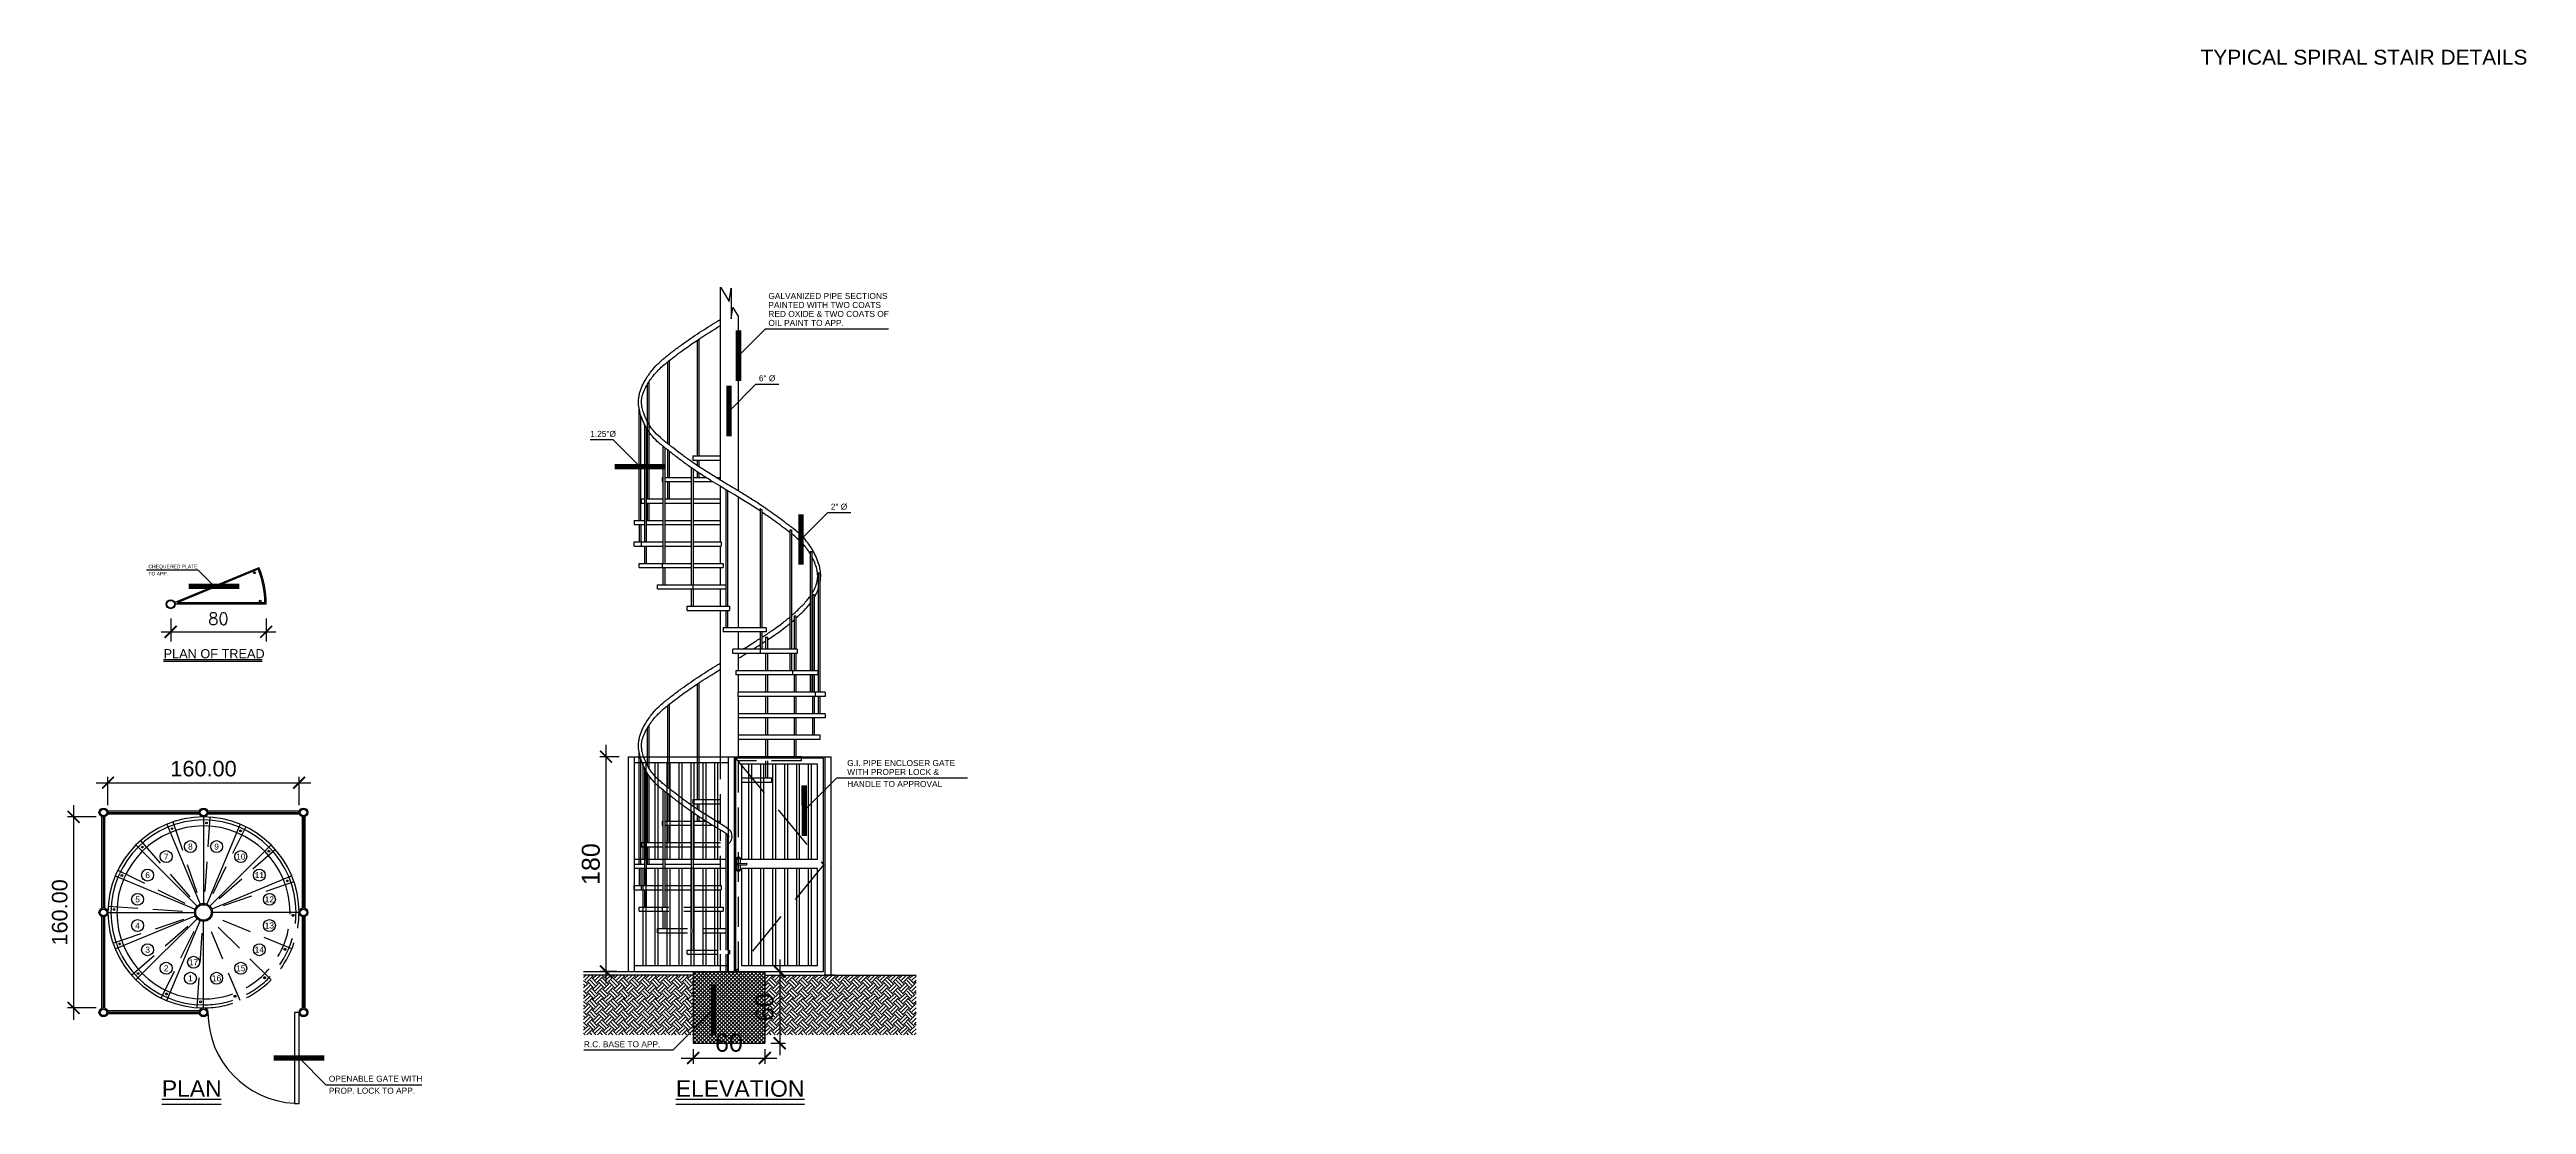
# Model space of a CAD drawing. Header units: centimetres. Extents: x 1155 to 3229, y -6482 to -5598.
import ezdxf
from ezdxf.enums import TextEntityAlignment as Align

# ---------------------------------------------------------------- set-up
doc = ezdxf.new("R2010")
doc.units = ezdxf.units.CM
doc.header["$LTSCALE"] = 100
doc.header["$MEASUREMENT"] = 0
doc.linetypes.add('HIDDEN', pattern=[0.375, 0.25, -0.125])
for name, color, linetype in [('DIM', 1, 'Continuous'), ('DOOR', 1, 'Continuous'), ('HANDRAIL', 161, 'Continuous'), ('HATCH', 8, 'Continuous'), ('MTEXT-1', 2, 'Continuous'), ('SPIRAL', 1, 'Continuous'), ('STAIRS', 4, 'Continuous'), ('TEXT', 3, 'Continuous'), ('WALL-01', 7, 'Continuous'), ('WALL-03', 2, 'Continuous'), ('WINDOW', 1, 'Continuous')]:
    doc.layers.add(name, color=color, linetype=linetype)
doc.styles.add('22', font='romans.shx')
doc.styles.add('ART', font='arial.ttf')
doc.styles.add('ART-PS-1', font='arial.ttf', dxfattribs={"height": 40})
doc.styles.add('ASA', font='romans.shx', dxfattribs={"width": 0.8})
doc.styles.add('DIM-TXT', font='arial.ttf')
doc.dimstyles.new('100', dxfattribs={"dimtxt": 15, "dimasz": 10, "dimexe": 8, "dimexo": 12, "dimgap": 6, "dimtad": 1, "dimdec": 0, "dimzin": 0, "dimdsep": 46, "dimtxsty": '22', "dimblk": 'ARCHTICK', "dimcen": 30, "dimdle": 8, "dimclrd": 1, "dimclre": 1, "dimclrt": 2, "dimadec": 0, "dimazin": 0, "dimtfac": 1, "dimtdec": 0, "dimtmove": 2, "dimatfit": 3, "dimldrblk": 'OBLIQUE', "dimfxl": 100, "dimtolj": 1, "dimtzin": 0, "dimarcsym": 0})
doc.dimstyles.new('AS-20-100-FM', dxfattribs={"dimscale": 0, "dimtxt": 20, "dimasz": 15, "dimexe": 15, "dimexo": 10, "dimgap": 5, "dimtad": 1, "dimtoh": 1, "dimdec": 0, "dimlfac": 0.393701, "dimzin": 1, "dimdsep": 46, "dimlunit": 3, "dimtxsty": 'ASA', "dimblk1": 'ARCHTICK', "dimblk2": 'ARCHTICK', "dimsah": 1, "dimcen": 15, "dimdle": 15, "dimclrd": 1, "dimclre": 1, "dimclrt": 3, "dimadec": 0, "dimazin": 0, "dimtfac": 1, "dimtdec": 0, "dimtmove": 2, "dimatfit": 3, "dimldrblk": 'ARCHTICK', "dimfxl": 1, "dimtolj": 1, "dimtzin": 0, "dimarcsym": 0})
doc.dimstyles.new('DIM-2', dxfattribs={"dimscale": 0, "dimtxt": 18, "dimasz": 10, "dimexe": 5, "dimexo": 5, "dimgap": 5, "dimtad": 1, "dimdec": 0, "dimlfac": -0.393701, "dimzin": 1, "dimdsep": 46, "dimtxsty": 'DIM-TXT', "dimblk1": 'ARCHTICK', "dimblk2": 'ARCHTICK', "dimsah": 1, "dimcen": 15, "dimdle": 10, "dimclrd": 1, "dimclre": 1, "dimclrt": 3, "dimadec": 0, "dimazin": 0, "dimtfac": 1, "dimtdec": 0, "dimtmove": 2, "dimatfit": 3, "dimldrblk": 'ARCHTICK', "dimfxl": 1, "dimtolj": 1, "dimtzin": 0, "dimarcsym": 0})

# ---------------------------------------------------------------- blocks, each defined once
blk = doc.blocks.new('_ARCHTICK')
at = {"color": 0, "linetype": 'ByBlock', "const_width": 0.15}
blk.add_lwpolyline([(-0.5, -0.5), (0.5, 0.5)], dxfattribs=at)
blk = doc.blocks.new('*D12')
at = {"layer": 'Defpoints', "color": 0, "transparency": 16777216}
for p in [(1198.7, -6241.4), (1174.9, -6401.4), (1198.7, -6401.4)]:
    blk.add_point(p, dxfattribs=at)
at = {"layer": 'DIM', "color": 1, "lineweight": -2, "transparency": 16777216}
for p, q in [((1193.7, -6241.4), (1169.9, -6241.4)), ((1174.9, -6231.4), (1174.9, -6411.4)), ((1193.7, -6401.4), (1169.9, -6401.4))]:
    blk.add_line(p, q, dxfattribs=at)
at = {"layer": 'DIM', "color": 1, "lineweight": -2, "transparency": 16777216, "xscale": 10, "yscale": 10, "zscale": 10}
for p, rotation in [((1174.9, -6241.4), 90), ((1174.9, -6401.4), 270)]:
    blk.add_blockref('_ARCHTICK', p, dxfattribs=dict(at, rotation=rotation))
at = {"layer": 'DIM', "color": 3, "transparency": 16777216, "insert": (1163.3, -6321.4), "char_height": 13, "attachment_point": 5, "rotation": 90, "style": 'DIM-TXT'}
blk.add_mtext('\\A1;160.00', dxfattribs=at)
blk = doc.blocks.new('*D13')
at = {"layer": 'Defpoints', "color": 0, "transparency": 16777216}
for p in [(1363.7, -6212.7), (1203.7, -6236.4), (1363.7, -6236.4)]:
    blk.add_point(p, dxfattribs=at)
at = {"layer": 'DIM', "color": 1, "lineweight": -2, "transparency": 16777216}
for p, q in [((1193.7, -6212.7), (1373.7, -6212.7)), ((1203.7, -6231.4), (1203.7, -6207.7)), ((1363.7, -6231.4), (1363.7, -6207.7))]:
    blk.add_line(p, q, dxfattribs=at)
at = {"layer": 'DIM', "color": 1, "lineweight": -2, "transparency": 16777216, "xscale": 10, "yscale": 10, "zscale": 10, "rotation": 180}
blk.add_blockref('_ARCHTICK', (1203.7, -6212.7), dxfattribs=at)
at = {"layer": 'DIM', "color": 1, "lineweight": -2, "transparency": 16777216, "xscale": 10, "yscale": 10, "zscale": 10}
blk.add_blockref('_ARCHTICK', (1363.7, -6212.7), dxfattribs=at)
at = {"layer": 'DIM', "color": 3, "transparency": 16777216, "insert": (1283.7, -6201), "char_height": 13, "attachment_point": 5, "style": 'DIM-TXT'}
blk.add_mtext('\\A1;160.00', dxfattribs=at)
blk = doc.blocks.new('*D14')
at = {"layer": 'Defpoints', "color": 0, "transparency": 16777216}
for p in [(1636.7, -6190.9), (1620.7, -6370.9), (1634.7, -6370.9)]:
    blk.add_point(p, dxfattribs=at)
at = {"layer": 'DIM', "color": 1, "lineweight": -2, "transparency": 16777216}
for p, q in [((1620.7, -6180.9), (1620.7, -6380.9)), ((1631.7, -6190.9), (1615.7, -6190.9)), ((1629.7, -6370.9), (1615.7, -6370.9))]:
    blk.add_line(p, q, dxfattribs=at)
at = {"layer": 'DIM', "color": 1, "lineweight": -2, "transparency": 16777216, "xscale": 10, "yscale": 10, "zscale": 10}
for p, rotation in [((1620.7, -6190.9), 90), ((1620.7, -6370.9), 270)]:
    blk.add_blockref('_ARCHTICK', p, dxfattribs=dict(at, rotation=rotation))
at = {"layer": 'DIM', "color": 3, "transparency": 16777216, "insert": (1608.1, -6280.9), "char_height": 15, "attachment_point": 5, "rotation": 90, "style": 'DIM-TXT'}
blk.add_mtext('\\A1;180', dxfattribs=at)
blk = doc.blocks.new('*D11')
at = {"layer": 'Defpoints', "color": 0, "transparency": 16777216}
for p in [(1693.7, -6430.9), (1753.7, -6430.9), (1753.7, -6443.4)]:
    blk.add_point(p, dxfattribs=at)
at = {"layer": 'DIM', "color": 1, "lineweight": -2, "transparency": 16777216}
for p, q in [((1683.7, -6443.4), (1763.7, -6443.4)), ((1693.7, -6435.9), (1693.7, -6448.4)), ((1753.7, -6435.9), (1753.7, -6448.4))]:
    blk.add_line(p, q, dxfattribs=at)
at = {"layer": 'DIM', "color": 1, "lineweight": -2, "transparency": 16777216, "xscale": 10, "yscale": 10, "zscale": 10, "rotation": 180}
blk.add_blockref('_ARCHTICK', (1693.7, -6443.4), dxfattribs=at)
at = {"layer": 'DIM', "color": 1, "lineweight": -2, "transparency": 16777216, "xscale": 10, "yscale": 10, "zscale": 10}
blk.add_blockref('_ARCHTICK', (1753.7, -6443.4), dxfattribs=at)
at = {"layer": 'DIM', "color": 3, "transparency": 16777216, "insert": (1723.7, -6430.7), "char_height": 15, "attachment_point": 5, "style": 'DIM-TXT'}
blk.add_mtext('\\A1;60', dxfattribs=at)
blk = doc.blocks.new('*D15')
at = {"layer": 'Defpoints', "color": 0, "transparency": 16777216}
for p in [(1753.7, -6370.9), (1753.7, -6430.9), (1766.2, -6430.9)]:
    blk.add_point(p, dxfattribs=at)
at = {"layer": 'DIM', "color": 1, "lineweight": -2, "transparency": 16777216}
for p, q in [((1766.2, -6360.9), (1766.2, -6440.9)), ((1758.7, -6370.9), (1771.2, -6370.9)), ((1758.7, -6430.9), (1771.2, -6430.9))]:
    blk.add_line(p, q, dxfattribs=at)
at = {"layer": 'DIM', "color": 1, "lineweight": -2, "transparency": 16777216, "xscale": 10, "yscale": 10, "zscale": 10}
for p, rotation in [((1766.2, -6370.9), 90), ((1766.2, -6430.9), 270)]:
    blk.add_blockref('_ARCHTICK', p, dxfattribs=dict(at, rotation=rotation))
at = {"layer": 'DIM', "color": 3, "transparency": 16777216, "insert": (1753.6, -6400.9), "char_height": 15, "attachment_point": 5, "rotation": 90, "style": 'DIM-TXT'}
blk.add_mtext('\\A1;60', dxfattribs=at)
blk = doc.blocks.new('*D16')
at = {"layer": 'Defpoints', "color": 0, "transparency": 16777216}
for p in [(1256.2, -6063.1), (1336.2, -6063.1), (1336.2, -6086.3)]:
    blk.add_point(p, dxfattribs=at)
at = {"layer": 'WALL-03', "color": 1, "lineweight": -2, "transparency": 16777216}
for p, q in [((1256.2, -6075.1), (1256.2, -6094.3)), ((1336.2, -6075.1), (1336.2, -6094.3)), ((1248.2, -6086.3), (1344.2, -6086.3))]:
    blk.add_line(p, q, dxfattribs=at)
at = {"layer": 'WALL-03', "color": 1, "lineweight": -2, "transparency": 16777216, "xscale": 10, "yscale": 10, "zscale": 10, "rotation": 180}
blk.add_blockref('_ARCHTICK', (1256.2, -6086.3), dxfattribs=at)
at = {"layer": 'WALL-03', "color": 1, "lineweight": -2, "transparency": 16777216, "xscale": 10, "yscale": 10, "zscale": 10}
blk.add_blockref('_ARCHTICK', (1336.2, -6086.3), dxfattribs=at)
at = {"layer": 'WALL-03', "color": 2, "transparency": 16777216, "insert": (1296.2, -6075.3), "char_height": 10, "attachment_point": 5, "style": '22'}
blk.add_mtext('\\A1;80', dxfattribs=at)
blk = doc.blocks.new('_OBLIQUE')
at = {"color": 0, "linetype": 'ByBlock'}
blk.add_line((-0.5, -0.5), (0.5, 0.5), dxfattribs=at)

msp = doc.modelspace()

# ---------------------------------------------------------------- hatches: boundary and pattern name
at = {"layer": 'HATCH'}
h = msp.add_hatch(dxfattribs=at)
h.set_pattern_fill('EARTH,_I', color=256, scale=25, angle=45, style=2)
h.set_pattern_definition([(45, (15322.4737, -555.066), (9e-16, 8.8388348), [6.25, -6.25]), (45, (15320.8164, -553.4087), (9e-16, 8.8388348), [6.25, -6.25]), (45, (15319.159, -551.7514), (9e-16, 8.8388348), [6.25, -6.25]), (135, (15319.159, -550.6465), (-8.8388348, 9e-16), [6.25, -6.25]), (135, (15320.8164, -548.989), (-8.8388348, 9e-16), [6.25, -6.25]), (135, (15322.4737, -547.332), (-8.8388348, 9e-16), [6.25, -6.25])])
h.paths.add_polyline_path([(1880.41, -6373.9), (1753.73, -6373.9), (1753.73, -6423.9), (1880.41, -6423.9)])
h.paths.add_polyline_path([(1756.05, -6405.74), (1756.05, -6396.07), (1764.3, -6396.07), (1764.3, -6405.74)], flags=24)
h.paths.add_polyline_path([(1601.96, -6373.9), (1601.96, -6423.9), (1693.73, -6423.9), (1693.73, -6373.9)])
h = msp.add_hatch(dxfattribs=at)
h.set_pattern_fill('ANSI37', color=256, scale=18, style=0)
h.set_pattern_definition([(45, (53275.177, 18437.246), (-1.59099026, 1.59099026), []), (135, (53275.177, 18437.246), (-1.59099026, -1.59099026), [])])
h.paths.add_polyline_path([(1753.73, -6370.9), (1693.73, -6370.9), (1693.73, -6430.9), (1753.73, -6430.9)])

# ---------------------------------------------------------------- linework, layer by layer
at = {"layer": 'DIM'}
for centre in [(1272.7, -6266.24), (1294.65, -6266.24), (1252.42, -6274.64), (1314.92, -6274.64), (1228.5, -6310.44), (1236.9, -6290.16), (1330.44, -6290.16), (1338.84, -6310.44), (1228.5, -6332.39), (1338.84, -6332.39), (1236.9, -6352.66), (1252.42, -6368.18), (1275.37, -6363.13), (1314.92, -6368.18), (1330.44, -6352.66), (1272.7, -6376.58), (1294.65, -6376.58)]:
    msp.add_circle(centre, 5, dxfattribs=at)
at = {"layer": 'DOOR'}
msp.add_lwpolyline([(1363.67, -6481.41), (1363.67, -6405.16), (1359.86, -6405.16), (1359.86, -6481.41)], close=True, dxfattribs=at)
msp.add_arc((1363.67, -6405.16), 76.25, 180, 267.13402, dxfattribs=at)
at = {"layer": 'HANDRAIL'}
for p, q in [((1697.08, -5842.04), (1697.08, -5938.9)), ((1698.58, -5841.04), (1698.58, -5938.9)), ((1672.22, -5860.2), (1672.22, -5928.45)), ((1673.72, -5859), (1673.72, -5929.65)), ((1655.16, -5879.32), (1655.16, -5974.9)), ((1656.66, -5876.9), (1656.66, -5974.9)), ((1648.5, -5992.9), (1648.5, -5899.22)), ((1650, -5992.9), (1650, -5905.16)), ((1653.25, -6010.9), (1653.25, -5912.94)), ((1654.75, -6010.9), (1654.75, -5915.69)), ((1668.68, -6028.9), (1668.68, -5930.99)), ((1670.18, -6028.9), (1670.18, -5932.2)), ((1672.22, -5933.83), (1672.22, -5956.9)), ((1673.72, -5935.03), (1673.72, -5956.9)), ((1692.46, -6046.9), (1692.46, -5949.03)), ((1693.96, -6046.9), (1693.96, -5950.07)), ((1697.08, -5942.4), (1697.08, -5946.9)), ((1697.08, -5952.18), (1697.08, -5956.9)), ((1698.58, -5942.4), (1698.58, -5947.9)), ((1672.22, -5960.4), (1672.22, -5974.9)), ((1673.72, -5960.4), (1673.72, -5974.9)), ((1698.58, -5953.17), (1698.58, -5956.9)), ((1720.96, -5967.06), (1720.96, -6064.9)), ((1722.46, -5967.96), (1722.46, -6064.9)), ((1655.16, -5978.4), (1655.16, -5992.9)), ((1656.66, -5978.4), (1656.66, -5992.9)), ((1749.83, -5982.9), (1751.33, -5984.16)), ((1749.83, -5982.9), (1749.83, -6082.9)), ((1751.33, -5984.16), (1751.33, -6082.9)), ((1648.5, -5996.4), (1648.5, -6010.9)), ((1650, -5996.4), (1650, -6010.9)), ((1653.25, -6028.9), (1653.25, -6014.4)), ((1654.75, -6028.9), (1654.75, -6014.4)), ((1774.69, -6000.9), (1776.19, -6000.9)), ((1774.69, -6000.9), (1774.69, -6100.9)), ((1776.19, -6000.9), (1776.19, -6100.9)), ((1668.68, -6046.9), (1668.68, -6032.4)), ((1670.18, -6046.9), (1670.18, -6032.4)), ((1791.75, -6018.9), (1793.25, -6018.9)), ((1791.75, -6018.9), (1791.75, -6118.9)), ((1793.25, -6018.9), (1793.25, -6118.9)), ((1692.46, -6064.9), (1692.46, -6050.4)), ((1693.96, -6064.9), (1693.96, -6050.4)), ((1793.66, -6054.9), (1795.16, -6054.9)), ((1793.66, -6054.9), (1793.66, -6118.9)), ((1795.16, -6054.9), (1795.16, -6118.9)), ((1798.41, -6036.9), (1799.91, -6036.9)), ((1798.41, -6036.9), (1798.41, -6136.9)), ((1799.91, -6036.9), (1799.91, -6136.9)), ((1720.96, -6068.4), (1720.96, -6082.9)), ((1722.46, -6068.4), (1722.46, -6082.9)), ((1778.23, -6072.9), (1779.73, -6072.9)), ((1778.23, -6072.9), (1778.23, -6100.9)), ((1779.73, -6072.9), (1779.73, -6100.9)), ((1749.83, -6086.4), (1749.83, -6100.9)), ((1751.33, -6086.4), (1751.33, -6100.9)), ((1754.45, -6090.9), (1755.95, -6090.9)), ((1754.45, -6090.9), (1754.45, -6100.9)), ((1755.95, -6090.9), (1755.95, -6100.9)), ((1754.45, -6104.4), (1754.45, -6118.9)), ((1755.95, -6104.4), (1755.95, -6118.9)), ((1774.69, -6104.4), (1774.69, -6118.9)), ((1776.19, -6104.4), (1776.19, -6118.9)), ((1778.23, -6104.4), (1778.23, -6118.9)), ((1779.73, -6104.4), (1779.73, -6118.9)), ((1697.08, -6130.04), (1697.08, -6190.9)), ((1698.58, -6129.04), (1698.58, -6190.9)), ((1754.45, -6122.4), (1754.45, -6136.9)), ((1755.95, -6122.4), (1755.95, -6136.9)), ((1778.23, -6122.4), (1778.23, -6136.9)), ((1779.73, -6122.4), (1779.73, -6136.9)), ((1791.75, -6122.4), (1791.75, -6136.9)), ((1793.25, -6122.4), (1793.25, -6136.9)), ((1793.66, -6122.4), (1793.66, -6136.9)), ((1795.16, -6122.4), (1795.16, -6136.9)), ((1672.22, -6148.2), (1672.22, -6190.9)), ((1673.72, -6147), (1673.72, -6190.9)), ((1754.45, -6140.4), (1754.45, -6154.9)), ((1754.45, -6158.4), (1754.45, -6172.9)), ((1755.95, -6140.4), (1755.95, -6154.9)), ((1755.95, -6158.4), (1755.95, -6172.9)), ((1778.23, -6140.4), (1778.23, -6154.9)), ((1778.23, -6158.4), (1778.23, -6172.9)), ((1779.73, -6140.4), (1779.73, -6154.9)), ((1779.73, -6158.4), (1779.73, -6172.9)), ((1793.66, -6140.4), (1793.66, -6154.9)), ((1793.66, -6158.4), (1793.66, -6172.9)), ((1795.16, -6140.4), (1795.16, -6154.9)), ((1795.16, -6158.4), (1795.16, -6172.9)), ((1798.41, -6140.4), (1798.41, -6154.9)), ((1799.91, -6140.4), (1799.91, -6154.9)), ((1655.16, -6167.32), (1655.16, -6190.9)), ((1656.66, -6164.9), (1656.66, -6190.9)), ((1754.45, -6176.4), (1754.45, -6190.9)), ((1755.95, -6176.4), (1755.95, -6190.9)), ((1778.23, -6176.4), (1778.23, -6190.9)), ((1779.73, -6176.4), (1779.73, -6190.9)), ((1648.5, -6190.9), (1648.5, -6187.22)), ((1648.5, -6280.9), (1648.5, -6190.9)), ((1650, -6280.9), (1650, -6193.13)), ((1653.25, -6298.9), (1653.25, -6200.94)), ((1655.16, -6190.9), (1655.16, -6197.68)), ((1656.66, -6190.9), (1656.66, -6200.37)), ((1672.22, -6190.9), (1672.22, -6216.45)), ((1673.72, -6190.9), (1673.72, -6217.65)), ((1697.08, -6190.9), (1697.08, -6226.9)), ((1698.58, -6190.9), (1698.58, -6226.9)), ((1654.75, -6298.9), (1654.75, -6203.69)), ((1655.16, -6204.38), (1655.16, -6262.9)), ((1656.66, -6206.7), (1656.66, -6262.9)), ((1668.68, -6316.9), (1668.68, -6218.99)), ((1670.18, -6316.9), (1670.18, -6220.2)), ((1672.22, -6221.83), (1672.22, -6244.9)), ((1673.72, -6223.03), (1673.72, -6244.9)), ((1692.46, -6334.9), (1692.46, -6237.03)), ((1693.96, -6334.9), (1693.96, -6238.07)), ((1697.08, -6230.4), (1697.08, -6234.9)), ((1697.08, -6240.18), (1697.08, -6244.9)), ((1698.58, -6230.4), (1698.58, -6235.9)), ((1698.58, -6241.17), (1698.58, -6244.9)), ((1672.22, -6248.4), (1672.22, -6262.9)), ((1673.72, -6248.4), (1673.72, -6262.9)), ((1720.96, -6255.06), (1720.96, -6352.9)), ((1722.46, -6256.05), (1722.46, -6352.9)), ((1648.5, -6284.4), (1648.5, -6298.9)), ((1650, -6284.4), (1650, -6298.9)), ((1655.16, -6266.4), (1655.16, -6280.9)), ((1656.66, -6266.4), (1656.66, -6280.9)), ((1653.25, -6316.9), (1653.25, -6302.4)), ((1654.75, -6316.9), (1654.75, -6302.4)), ((1668.68, -6334.9), (1668.68, -6320.4)), ((1670.18, -6334.9), (1670.18, -6320.4)), ((1692.46, -6352.9), (1692.46, -6338.4)), ((1693.96, -6352.9), (1693.96, -6338.4))]:
    msp.add_line(p, q, dxfattribs=at)
at = {"layer": 'HANDRAIL', "color": 4}
for p, q in [((1754.45, -6194.4), (1754.45, -6208.9)), ((1755.95, -6194.4), (1755.95, -6208.9)), ((1721.35, -6255.3), (1723, -6256.42)), ((1722.07, -6250.51), (1724.96, -6252.9)), ((1722.94, -6258.76), (1722.94, -6263.76)), ((1720.96, -6356.4), (1720.96, -6370.9)), ((1722.46, -6356.4), (1722.46, -6370.9))]:
    msp.add_line(p, q, dxfattribs=at)
at = {"layer": 'HANDRAIL'}
for centre, radius in [((1256.23, -6063.14, 0), 3.75), ((1256.23, -6063.14, 0), 3.22), ((1257.3, -6251.2), 0.75), ((1286.17, -6246.45), 0.75), ((1314.67, -6253.12), 0.75), ((1232.44, -6266.64), 0.75), ((1338.44, -6270.18), 0.75), ((1215.38, -6290.42), 0.75), ((1353.88, -6295.04), 0.75), ((1208.71, -6318.91), 0.75), ((1283.67, -6321.41), 7.5), ((1283.67, -6321.41), 6.5), ((1213.46, -6347.79), 0.75), ((1228.9, -6372.65), 0.75), ((1252.68, -6389.71), 0.75), ((1281.17, -6396.37), 0.75)]:
    msp.add_circle(centre, radius, dxfattribs=at)
at = {"layer": 'HANDRAIL', "color": 1, "linetype": 'HIDDEN'}
for centre in [(1358.63, -6323.91), (1351.97, -6352.41), (1334.91, -6376.18), (1310.05, -6391.62)]:
    msp.add_circle(centre, 0.75, dxfattribs=at)
at = {"layer": 'HANDRAIL'}
for radius in [77.5, 72.5]:
    msp.add_arc((1283.67, -6321.41), radius, 0, 270, dxfattribs=at)
at = {"layer": 'HANDRAIL', "color": 1, "linetype": 'HIDDEN'}
for radius in [77.5, 72.5]:
    msp.add_arc((1283.67, -6321.41), radius, 270, 0, dxfattribs=at)
at = {"layer": 'HANDRAIL', "color": 4, "extrusion": (0, 0, -1)}
for major_axis, start_param in [((0, 6.17), 0.7108869), ((0, 1.17), 0.0988837)]:
    msp.add_ellipse((1722.94, -6257.58), major_axis=major_axis, ratio=0.5, start_param=start_param, end_param=3.1415927, dxfattribs=at)
at = {"layer": 'HANDRAIL', "color": 4}
for points, knots in [([(1722.46, -5967.96), (1716.38, -5964.31), (1711.41, -5961.32), (1703.34, -5956.27), (1700.23, -5954.28), (1694.71, -5950.6), (1692.29, -5948.93), (1687.47, -5945.5), (1685.06, -5943.74), (1680.16, -5940.05), (1677.67, -5938.13), (1673.89, -5935.16), (1672.6, -5934.14), (1670.46, -5932.42), (1669.61, -5931.74), (1667.91, -5930.37), (1667.06, -5929.68), (1664.52, -5927.54), (1662.83, -5926.02), (1659.91, -5922.94), (1658.68, -5921.49), (1656.75, -5918.86), (1656.04, -5917.82), (1654.75, -5915.72), (1654.17, -5914.7), (1653.07, -5912.62), (1652.56, -5911.56), (1651.56, -5909.35), (1651.08, -5908.19), (1650.02, -5905.32), (1649.46, -5903.57), (1648.58, -5899.92), (1648.25, -5898.02), (1648.02, -5895.14), (1647.98, -5894.19), (1648, -5892.65), (1648.02, -5892.05), (1648.11, -5890.87), (1648.17, -5890.29), (1648.41, -5888.57), (1648.63, -5887.47), (1649.16, -5885.34), (1649.47, -5884.32), (1650.58, -5881.19), (1651.5, -5879.21), (1653.13, -5876.17), (1653.81, -5875.03), (1655.38, -5872.54), (1656.27, -5871.23), (1658.05, -5868.76), (1658.94, -5867.62), (1661.63, -5864.38), (1663.42, -5862.5), (1666.63, -5859.46), (1668.04, -5858.23), (1670.64, -5856.07), (1671.82, -5855.12), (1674.21, -5853.24), (1675.41, -5852.3), (1679.03, -5849.52), (1681.48, -5847.69), (1688.88, -5842.31), (1693.87, -5838.86), (1703.81, -5832.35), (1708.76, -5829.26), (1714.72, -5825.6), (1715.71, -5824.99), (1716.71, -5824.39)], [0, 0, 0, 0, 31.1464585, 31.1464585, 50.6530403, 50.6530403, 65.9228688, 65.9228688, 81.1926974, 81.1926974, 97.1773489, 97.1773489, 105.5380843, 105.5380843, 111.0576646, 111.0576646, 116.5772448, 116.5772448, 127.6164054, 127.6164054, 135.9484528, 135.9484528, 140.9099431, 140.9099431, 145.1549116, 145.1549116, 149.0372994, 149.0372994, 152.9196871, 152.9196871, 158.3117725, 158.3117725, 163.7038578, 163.7038578, 166.264404, 166.264404, 167.8876193, 167.8876193, 169.5108346, 169.5108346, 172.7572653, 172.7572653, 176.0036959, 176.0036959, 183.0331535, 183.0331535, 187.6127856, 187.6127856, 193.6081753, 193.6081753, 199.6035649, 199.6035649, 211.5943442, 211.5943442, 220.9646239, 220.9646239, 228.7816563, 228.7816563, 236.5986886, 236.5986886, 252.2327532, 252.2327532, 283.5008825, 283.5008825, 314.7690118, 314.7690118, 320.9917571, 320.9917571, 320.9917571, 320.9917571]), ([(1722.07, -5962.51), (1716.04, -5958.89), (1710.02, -5955.27), (1702.08, -5950.2), (1700.12, -5948.93), (1695.71, -5945.99), (1693.26, -5944.31), (1688.38, -5940.84), (1685.94, -5939.06), (1681.22, -5935.51), (1678.93, -5933.75), (1675.38, -5930.97), (1674.11, -5929.96), (1671.74, -5928.07), (1670.64, -5927.18), (1668.45, -5925.41), (1667.36, -5924.52), (1664.16, -5921.75), (1662.1, -5919.76), (1658.93, -5915.85), (1657.75, -5914.2), (1656.1, -5911.43), (1655.58, -5910.5), (1654.06, -5907.54), (1653.08, -5905.33), (1651.8, -5901.59), (1651.37, -5900.1), (1650.81, -5897.45), (1650.64, -5896.29), (1650.5, -5894.57), (1650.48, -5893.98), (1650.49, -5893.02), (1650.51, -5892.63), (1650.56, -5891.86), (1650.6, -5891.47), (1650.76, -5890.29), (1650.92, -5889.5), (1651.32, -5887.89), (1651.56, -5887.08), (1652.46, -5884.51), (1653.26, -5882.77), (1655.05, -5879.42), (1656.04, -5877.82), (1658.02, -5874.85), (1659.01, -5873.49), (1661.99, -5869.68), (1663.99, -5867.52), (1667.34, -5864.31), (1668.68, -5863.13), (1671.07, -5861.12), (1672.12, -5860.27), (1675.31, -5857.73), (1677.47, -5856.06), (1681.83, -5852.76), (1684.04, -5851.14), (1689.8, -5846.99), (1693.39, -5844.5), (1703.55, -5837.72), (1710.09, -5833.66), (1716.71, -5829.62)], [0, 0, 0, 0, 37.7746839, 37.7746839, 50.1607786, 50.1607786, 65.7064844, 65.7064844, 81.2521903, 81.2521903, 95.9756343, 95.9756343, 104.2072192, 104.2072192, 111.3932524, 111.3932524, 118.5792857, 118.5792857, 132.8505404, 132.8505404, 141.6872274, 141.6872274, 145.8215983, 145.8215983, 154.0903402, 154.0903402, 159.4330379, 159.4330379, 163.8113317, 163.8113317, 166.2011317, 166.2011317, 167.8245338, 167.8245338, 169.4479358, 169.4479358, 172.6947399, 172.6947399, 175.941544, 175.941544, 182.9480357, 182.9480357, 189.9545274, 189.9545274, 196.961019, 196.961019, 210.9740024, 210.9740024, 220.0874689, 220.0874689, 227.1326921, 227.1326921, 241.2231384, 241.2231384, 255.3135848, 255.3135848, 277.9094133, 277.9094133, 319.4631763, 319.4631763, 319.4631763, 319.4631763]), ([(1799.91, -6045.66), (1799.96, -6045.42), (1800.01, -6045.17), (1800.35, -6043.27), (1800.52, -6041.55), (1800.55, -6038.8), (1800.51, -6037.8), (1800.36, -6036.02), (1800.26, -6035.23), (1800.01, -6033.69), (1799.85, -6032.93), (1799.18, -6029.99), (1798.49, -6027.87), (1796.9, -6023.82), (1795.99, -6021.88), (1794.47, -6018.99), (1793.89, -6017.96), (1792.13, -6015.03), (1790.94, -6013.29), (1787.19, -6008.35), (1784.58, -6005.72), (1780.59, -6002.25), (1779.24, -6001.16), (1776.86, -5999.31), (1775.84, -5998.53), (1773.79, -5996.97), (1772.76, -5996.19), (1769.67, -5993.86), (1767.6, -5992.31), (1761.35, -5987.72), (1757.14, -5984.73), (1749.89, -5979.79), (1746.86, -5977.79), (1740.8, -5973.91), (1737.76, -5972.02), (1730.51, -5967.57), (1726.28, -5965.04), (1722.06, -5962.51)], [496.0158902, 496.0158902, 496.0158902, 496.0158902, 496.8486553, 496.8486553, 502.3042806, 502.3042806, 505.3489221, 505.3489221, 507.7471032, 507.7471032, 510.1452844, 510.1452844, 517.1015897, 517.1015897, 524.057895, 524.057895, 528.1434496, 528.1434496, 536.3145588, 536.3145588, 553.5722138, 553.5722138, 562.4017222, 562.4017222, 569.0427357, 569.0427357, 575.6837493, 575.6837493, 588.9657764, 588.9657764, 615.5298305, 615.5298305, 634.5677936, 634.5677936, 653.6057566, 653.6057566, 680.0896379, 680.0896379, 680.0896379, 680.0896379]), ([(1749.83, -5985.04), (1741.57, -5979.5), (1733.27, -5974.45), (1724.12, -5968.96), (1723.29, -5968.46), (1722.46, -5967.96)], [620.3394664, 620.3394664, 620.3394664, 620.3394664, 672.549345, 672.549345, 677.7705664, 677.7705664, 677.7705664, 677.7705664]), ([(1774.69, -6003.01), (1774.15, -6002.6), (1773.62, -6002.19), (1772.03, -6000.98), (1770.98, -6000.19), (1767.83, -5997.82), (1765.72, -5996.26), (1759.53, -5991.74), (1755.44, -5988.83), (1751.33, -5986.05)], [567.3800764, 567.3800764, 567.3800764, 567.3800764, 570.8799213, 570.8799213, 577.6578829, 577.6578829, 591.213806, 591.213806, 617.178395, 617.178395, 617.178395, 617.178395]), ([(1791.75, -6020.91), (1791.72, -6020.85), (1791.68, -6020.8), (1789.76, -6017.6), (1787.82, -6015.02), (1783.81, -6010.55), (1781.75, -6008.66), (1778.51, -6005.96), (1777.36, -6005.06), (1776.19, -6004.16), (1776.19, -6004.16), (1776.19, -6004.16)], [528.0160479, 528.0160479, 528.0160479, 528.0160479, 528.2657936, 528.2657936, 542.3779839, 542.3779839, 556.4901742, 556.4901742, 564.1019597, 564.1019597, 564.1118062, 564.1118062, 564.1118062, 564.1118062]), ([(1793.25, -6054.13), (1793.51, -6053.72), (1793.75, -6053.3), (1794.92, -6051.28), (1795.72, -6049.63), (1796.85, -6046.7), (1797.24, -6045.42), (1797.8, -6042.88), (1797.97, -6041.63), (1798.06, -6039.62), (1798.05, -6038.86), (1797.96, -6037.57), (1797.91, -6037.05), (1797.75, -6035.97), (1797.65, -6035.41), (1797.19, -6033.21), (1796.68, -6031.48), (1795.4, -6028.02), (1794.63, -6026.3), (1793.62, -6024.29), (1793.44, -6023.93), (1793.25, -6023.58)], [480.4663104, 480.4663104, 480.4663104, 480.4663104, 482.3493191, 482.3493191, 489.6909226, 489.6909226, 495.4564294, 495.4564294, 501.2219363, 501.2219363, 504.7303759, 504.7303759, 507.0465527, 507.0465527, 509.3627295, 509.3627295, 516.0508937, 516.0508937, 522.7390579, 522.7390579, 524.2028891, 524.2028891, 524.2028891, 524.2028891]), ([(1776.19, -6072.63), (1776.56, -6072.3), (1776.94, -6071.97), (1778.35, -6070.74), (1779.4, -6069.79), (1781.54, -6067.82), (1782.62, -6066.79), (1785.84, -6063.6), (1787.95, -6061.31), (1790.52, -6058.07), (1791.15, -6057.23), (1791.75, -6056.38)], [447.3089138, 447.3089138, 447.3089138, 447.3089138, 449.4919634, 449.4919634, 455.360069, 455.360069, 461.2281745, 461.2281745, 472.9643857, 472.9643857, 476.9700056, 476.9700056, 476.9700056, 476.9700056]), ([(1795.16, -6057.46), (1795.63, -6056.68), (1796.08, -6055.89), (1797.22, -6053.72), (1797.86, -6052.31), (1798.41, -6050.84)], [481.2616276, 481.2616276, 481.2616276, 481.2616276, 484.503682, 484.503682, 489.9423661, 489.9423661, 489.9423661, 489.9423661]), ([(1751.33, -6090.8), (1752.52, -6090.03), (1753.69, -6089.26), (1757.53, -6086.74), (1760.13, -6085.01), (1764.27, -6082.08), (1765.8, -6080.97), (1769.7, -6078.02), (1772.12, -6076.09), (1774.69, -6073.91)], [393.1843444, 393.1843444, 393.1843444, 393.1843444, 400.9101875, 400.9101875, 418.7253331, 418.7253331, 428.9808765, 428.9808765, 444.3547453, 444.3547453, 444.3547453, 444.3547453]), ([(1779.73, -6074.97), (1779.77, -6074.93), (1779.82, -6074.89), (1781.99, -6072.94), (1784.23, -6070.84), (1788.26, -6066.65), (1790.07, -6064.6), (1791.75, -6062.42)], [452.0979912, 452.0979912, 452.0979912, 452.0979912, 452.3443851, 452.3443851, 464.1011848, 464.1011848, 474.045812, 474.045812, 474.045812, 474.045812]), ([(1735.43, -6100.9), (1738.86, -6098.77), (1742.28, -6096.61), (1747.04, -6093.57), (1748.44, -6092.67), (1749.83, -6091.77)], [359.7735398, 359.7735398, 359.7735398, 359.7735398, 381.0044103, 381.0044103, 389.9459107, 389.9459107, 389.9459107, 389.9459107]), ([(1755.95, -6093.04), (1757.47, -6092.04), (1758.96, -6091.05), (1764.3, -6087.42), (1768.14, -6084.66), (1773.1, -6080.66), (1773.89, -6080.01), (1774.69, -6079.34)], [401.6054897, 401.6054897, 401.6054897, 401.6054897, 411.6954976, 411.6954976, 437.6014887, 437.6014887, 442.4190331, 442.4190331, 442.4190331, 442.4190331]), ([(1649.32, -6190.9), (1649.22, -6190.52), (1649.12, -6190.13), (1648.58, -6187.92), (1648.25, -6186.02), (1648.02, -6183.14), (1647.98, -6182.19), (1648, -6180.65), (1648.02, -6180.05), (1648.11, -6178.87), (1648.17, -6178.29), (1648.41, -6176.57), (1648.63, -6175.47), (1649.16, -6173.34), (1649.47, -6172.32), (1650.58, -6169.19), (1651.5, -6167.21), (1653.13, -6164.17), (1653.81, -6163.03), (1655.38, -6160.54), (1656.27, -6159.23), (1658.05, -6156.76), (1658.94, -6155.62), (1661.63, -6152.38), (1663.42, -6150.5), (1666.63, -6147.46), (1668.04, -6146.23), (1670.64, -6144.07), (1671.82, -6143.12), (1674.21, -6141.24), (1675.41, -6140.3), (1679.03, -6137.52), (1681.48, -6135.69), (1688.88, -6130.31), (1693.87, -6126.86), (1703.81, -6120.35), (1708.76, -6117.26), (1714.72, -6113.6), (1715.71, -6112.99), (1716.71, -6112.39)], [157.1553282, 157.1553282, 157.1553282, 157.1553282, 158.3117725, 158.3117725, 163.7038578, 163.7038578, 166.264404, 166.264404, 167.8876193, 167.8876193, 169.5108346, 169.5108346, 172.7572653, 172.7572653, 176.0036959, 176.0036959, 183.0331535, 183.0331535, 187.6127856, 187.6127856, 193.6081753, 193.6081753, 199.6035649, 199.6035649, 211.5943442, 211.5943442, 220.9646239, 220.9646239, 228.7816563, 228.7816563, 236.5986886, 236.5986886, 252.2327532, 252.2327532, 283.5008825, 283.5008825, 314.7690118, 314.7690118, 320.9917571, 320.9917571, 320.9917571, 320.9917571]), ([(1652.25, -6190.9), (1651.77, -6189.49), (1651.36, -6188.05), (1650.81, -6185.45), (1650.64, -6184.29), (1650.5, -6182.57), (1650.48, -6181.98), (1650.49, -6181.02), (1650.51, -6180.63), (1650.56, -6179.86), (1650.6, -6179.47), (1650.76, -6178.29), (1650.92, -6177.5), (1651.32, -6175.89), (1651.56, -6175.08), (1652.46, -6172.51), (1653.26, -6170.77), (1655.05, -6167.42), (1656.04, -6165.82), (1658.02, -6162.85), (1659.01, -6161.49), (1661.99, -6157.68), (1663.99, -6155.52), (1667.34, -6152.31), (1668.68, -6151.13), (1671.07, -6149.12), (1672.12, -6148.27), (1675.31, -6145.73), (1677.47, -6144.06), (1681.83, -6140.76), (1684.04, -6139.14), (1689.8, -6134.99), (1693.39, -6132.5), (1703.55, -6125.72), (1710.09, -6121.66), (1716.71, -6117.62)], [154.2725698, 154.2725698, 154.2725698, 154.2725698, 159.4330379, 159.4330379, 163.8113317, 163.8113317, 166.2011317, 166.2011317, 167.8245338, 167.8245338, 169.4479358, 169.4479358, 172.6947399, 172.6947399, 175.941544, 175.941544, 182.9480357, 182.9480357, 189.9545274, 189.9545274, 196.961019, 196.961019, 210.9740024, 210.9740024, 220.0874689, 220.0874689, 227.1326921, 227.1326921, 241.2231384, 241.2231384, 255.3135848, 255.3135848, 277.9094133, 277.9094133, 319.4631763, 319.4631763, 319.4631763, 319.4631763]), ([(1721.35, -6255.3), (1716.38, -6252.31), (1711.41, -6249.32), (1703.34, -6244.27), (1700.23, -6242.28), (1694.71, -6238.6), (1692.29, -6236.93), (1687.47, -6233.5), (1685.06, -6231.74), (1680.16, -6228.05), (1677.67, -6226.13), (1673.89, -6223.16), (1672.6, -6222.14), (1670.46, -6220.42), (1669.61, -6219.74), (1667.91, -6218.37), (1667.06, -6217.68), (1664.52, -6215.54), (1662.83, -6214.02), (1659.91, -6210.94), (1658.68, -6209.49), (1656.75, -6206.86), (1656.04, -6205.82), (1654.75, -6203.72), (1654.17, -6202.7), (1653.07, -6200.62), (1652.56, -6199.56), (1651.56, -6197.35), (1651.08, -6196.19), (1650.28, -6194.03), (1649.95, -6193.04), (1649.32, -6190.9)], [0, 0, 0, 0, 31.1464585, 31.1464585, 50.6530403, 50.6530403, 65.9228688, 65.9228688, 81.1926974, 81.1926974, 97.1773489, 97.1773489, 105.5380843, 105.5380843, 111.0576646, 111.0576646, 116.5772448, 116.5772448, 127.6164054, 127.6164054, 135.9484528, 135.9484528, 140.9099431, 140.9099431, 145.1549116, 145.1549116, 149.0372994, 149.0372994, 152.9196871, 152.9196871, 156.0224541, 156.0224541, 156.0224541, 156.0224541]), ([(1722.07, -6250.51), (1716.04, -6246.89), (1710.02, -6243.27), (1702.08, -6238.2), (1700.12, -6236.93), (1695.71, -6233.99), (1693.26, -6232.31), (1688.38, -6228.84), (1685.94, -6227.06), (1681.22, -6223.51), (1678.93, -6221.75), (1675.38, -6218.97), (1674.11, -6217.96), (1671.74, -6216.07), (1670.64, -6215.18), (1668.45, -6213.41), (1667.36, -6212.52), (1664.16, -6209.75), (1662.1, -6207.76), (1658.93, -6203.85), (1657.75, -6202.2), (1656.1, -6199.43), (1655.58, -6198.5), (1654.2, -6195.82), (1653.36, -6193.95), (1652.25, -6190.9)], [0, 0, 0, 0, 37.7746839, 37.7746839, 50.1607786, 50.1607786, 65.7064844, 65.7064844, 81.2521903, 81.2521903, 95.9756343, 95.9756343, 104.2072192, 104.2072192, 111.3932524, 111.3932524, 118.5792857, 118.5792857, 132.8505404, 132.8505404, 141.6872274, 141.6872274, 145.8215983, 145.8215983, 152.9150244, 152.9150244, 152.9150244, 152.9150244])]:
    msp.add_open_spline(points, degree=3, knots=knots, dxfattribs=at)
at = {"layer": 'HANDRAIL'}
msp.add_open_spline([(1776.19, -6078.07), (1776.33, -6077.95), (1776.46, -6077.84), (1777.13, -6077.26), (1777.68, -6076.79), (1778.23, -6076.3)], degree=3, knots=[445.3820354, 445.3820354, 445.3820354, 445.3820354, 446.1774219, 446.1774219, 449.2951264, 449.2951264, 449.2951264, 449.2951264], dxfattribs=at)
at = {"layer": 'HANDRAIL', "color": 4}
for points in [[(1793.25, -6060.38), (1793.39, -6060.19), (1793.53, -6059.99), (1793.66, -6059.79)], [(1743.77, -6100.9), (1745.81, -6099.61), (1747.84, -6098.32), (1749.83, -6097.03)], [(1751.33, -6096.06), (1752.38, -6095.38), (1753.42, -6094.7), (1754.45, -6094.03)], [(1731.71, -6108.45), (1733.87, -6107.11), (1736.05, -6105.76), (1738.21, -6104.4)]]:
    msp.add_open_spline(points, degree=3, dxfattribs=at)
at = {"layer": 'SPIRAL', "color": 2}
for p, q in [((1716.71, -5959.58), (1716.71, -5797.46)), ((1731.71, -5968.01), (1731.71, -5822.38)), ((1716.71, -6010.9), (1716.71, -5964.8)), ((1731.71, -6082.9), (1731.71, -5973.23)), ((1716.71, -6028.9), (1716.71, -6014.4)), ((1716.71, -6046.9), (1716.71, -6032.4)), ((1716.71, -6064.9), (1716.71, -6050.4)), ((1716.71, -6190.9), (1716.71, -6068.4)), ((1731.71, -6100.9), (1731.71, -6086.4)), ((1731.71, -6118.9), (1731.71, -6104.4)), ((1731.71, -6136.9), (1731.71, -6122.4)), ((1731.71, -6158.4), (1731.71, -6140.4)), ((1731.71, -6190.9), (1731.71, -6158.4))]:
    msp.add_line(p, q, dxfattribs=at)
at = {"layer": 'SPIRAL'}
for p, q in [((1716.71, -5797.46), (1724.02, -5809.61)), ((1724.02, -5809.61), (1725.55, -5798.29)), ((1725.55, -5798.29), (1725.55, -5824.07)), ((1725.55, -5824.07), (1727.04, -5814.63)), ((1727.04, -5814.63), (1731.71, -5822.38)), ((1601.96, -6370.9), (1693.73, -6370.9)), ((1693.73, -6373.9), (1601.96, -6373.9)), ((1753.73, -6373.9), (1880.41, -6373.9))]:
    msp.add_line(p, q, dxfattribs=at)
at = {"layer": 'SPIRAL', "color": 2, "linetype": 'HIDDEN'}
for p, q in [((1716.71, -6247.28), (1716.71, -6190.9)), ((1731.71, -6370.9), (1731.71, -6190.9)), ((1716.71, -6298.9), (1716.71, -6252.5)), ((1716.71, -6316.9), (1716.71, -6302.4)), ((1716.71, -6334.9), (1716.71, -6320.4)), ((1716.71, -6352.9), (1716.71, -6338.4)), ((1716.71, -6370.9), (1716.71, -6356.4))]:
    msp.add_line(p, q, dxfattribs=at)
at = {"layer": 'STAIRS', "color": 1}
for p, q in [((1693.59, -5938.9), (1693.59, -5942.4)), ((1693.59, -5938.9), (1716.71, -5938.9)), ((1693.59, -5942.4), (1716.71, -5942.4)), ((1667.64, -5956.9), (1668.68, -5956.9)), ((1667.64, -5956.9), (1667.64, -5960.4)), ((1667.64, -5960.4), (1668.68, -5960.4)), ((1670.18, -5956.9), (1692.46, -5956.9)), ((1670.18, -5960.4), (1692.46, -5960.4)), ((1693.96, -5956.9), (1704.36, -5956.9)), ((1693.96, -5960.4), (1709.97, -5960.4)), ((1712.79, -5956.9), (1716.71, -5956.9)), ((1644.21, -5992.9), (1653.25, -5992.9)), ((1644.21, -5992.9), (1644.21, -5996.4)), ((1650.3, -5974.9), (1650.3, -5978.4)), ((1650.3, -5974.9), (1653.25, -5974.9)), ((1650.3, -5978.4), (1653.25, -5978.4)), ((1654.75, -5974.9), (1668.68, -5974.9)), ((1654.75, -5978.4), (1668.68, -5978.4)), ((1654.75, -5992.9), (1668.68, -5992.9)), ((1670.18, -5974.9), (1692.46, -5974.9)), ((1670.18, -5978.4), (1692.46, -5978.4)), ((1670.18, -5992.9), (1692.46, -5992.9)), ((1693.96, -5974.9), (1716.71, -5974.9)), ((1693.96, -5978.4), (1716.71, -5978.4)), ((1693.96, -5992.9), (1716.71, -5992.9)), ((1644.21, -5996.4), (1653.25, -5996.4)), ((1644.21, -6014.4), (1644.21, -6010.9)), ((1644.21, -6010.9), (1668.68, -6010.9)), ((1644.21, -6014.4), (1668.68, -6014.4)), ((1650.29, -6010.9), (1650.29, -6014.4)), ((1654.75, -5996.4), (1668.68, -5996.4)), ((1670.18, -5996.4), (1692.46, -5996.4)), ((1670.18, -6010.9), (1692.46, -6010.9)), ((1670.18, -6014.4), (1692.46, -6014.4)), ((1693.96, -5996.4), (1716.71, -5996.4)), ((1693.96, -6010.9), (1717.28, -6010.9)), ((1693.96, -6014.4), (1717.28, -6014.4)), ((1717.28, -6010.9), (1717.28, -6014.4)), ((1329.57, -6033.9, 0), (1261.51, -6062.09, 0)), ((1648.44, -6032.4), (1648.44, -6028.9)), ((1648.44, -6028.9), (1692.46, -6028.9)), ((1648.44, -6032.4), (1692.46, -6032.4)), ((1667.68, -6028.9), (1667.68, -6032.4)), ((1693.96, -6028.9), (1718.9, -6028.9)), ((1693.96, -6032.4), (1718.9, -6032.4)), ((1718.9, -6028.9), (1718.9, -6032.4)), ((1664, -6050.4), (1664, -6046.9)), ((1664, -6046.9), (1720.96, -6046.9)), ((1664, -6050.4), (1720.96, -6050.4)), ((1693.59, -6046.9), (1693.59, -6050.4)), ((1335.17, -6062.09, 0), (1261.51, -6062.09, 0)), ((1688.8, -6068.4), (1688.8, -6064.9)), ((1688.8, -6064.9), (1724.21, -6064.9)), ((1688.8, -6068.4), (1724.21, -6068.4)), ((1724.21, -6064.9), (1724.21, -6068.4)), ((1718.95, -6082.9), (1718.95, -6086.4)), ((1754.82, -6082.9), (1718.95, -6082.9)), ((1754.82, -6086.4), (1718.95, -6086.4)), ((1754.82, -6082.9), (1754.82, -6086.4)), ((1727.08, -6104.4), (1727.08, -6100.9)), ((1780.77, -6100.9), (1727.08, -6100.9)), ((1780.77, -6104.4), (1727.08, -6104.4)), ((1729.51, -6118.9), (1729.51, -6122.4)), ((1798.11, -6118.9), (1729.51, -6118.9)), ((1749.9, -6100.9), (1749.9, -6104.4)), ((1776.94, -6118.9), (1776.94, -6122.4)), ((1780.77, -6100.9), (1780.77, -6104.4)), ((1798.11, -6118.9), (1798.11, -6122.4)), ((1798.11, -6122.4), (1729.51, -6122.4)), ((1731.13, -6136.9), (1731.13, -6140.4)), ((1804.21, -6136.9), (1731.13, -6136.9)), ((1795.95, -6136.9), (1795.95, -6140.4)), ((1804.21, -6136.9), (1804.21, -6140.4)), ((1804.21, -6140.4), (1731.13, -6140.4)), ((1804.21, -6154.9), (1731.71, -6154.9)), ((1804.21, -6158.4), (1731.71, -6158.4)), ((1804.21, -6154.9), (1804.21, -6158.4)), ((1799.97, -6172.9), (1731.71, -6172.9)), ((1799.97, -6176.4), (1731.71, -6176.4)), ((1799.97, -6176.4), (1799.97, -6172.9)), ((1784.37, -6190.9), (1731.71, -6190.9)), ((1784.37, -6194.4), (1784.37, -6190.9))]:
    msp.add_line(p, q, dxfattribs=at)
at = {"layer": 'STAIRS'}
for p, q in [((1330.14, -6032.53, 0), (1259.69, -6061.7, 0)), ((1336.23, -6063.14, 0), (1259.98, -6063.14, 0)), ((1283.67, -6241.41), (1283.67, -6313.91)), ((1253.06, -6247.5), (1280.8, -6314.48)), ((1314.29, -6247.5), (1286.54, -6314.48)), ((1227.1, -6264.84), (1278.37, -6316.11)), ((1340.24, -6264.84), (1288.98, -6316.11)), ((1209.76, -6290.8), (1276.74, -6318.54)), ((1357.58, -6290.8), (1290.6, -6318.54)), ((1203.67, -6321.41), (1276.17, -6321.41)), ((1209.76, -6352.03), (1276.74, -6324.28)), ((1363.67, -6321.41), (1291.17, -6321.41)), ((1227.1, -6377.98), (1278.37, -6326.72)), ((1253.06, -6395.32), (1280.8, -6328.34)), ((1283.67, -6401.41), (1283.67, -6328.91))]:
    msp.add_line(p, q, dxfattribs=at)
at = {"layer": 'STAIRS', "color": 1, "linetype": 'HIDDEN'}
for p, q in [((1784.37, -6194.4), (1731.71, -6194.4)), ((1759.61, -6208.9), (1731.71, -6208.9)), ((1759.61, -6212.4), (1731.71, -6212.4)), ((1759.61, -6212.4), (1759.61, -6208.9)), ((1759.61, -6208.9), (1759.61, -6212.4)), ((1759.61, -6212.4), (1759.61, -6208.9)), ((1759.61, -6208.9), (1759.61, -6212.4)), ((1289, -6241.59), (1284.17, -6313.93)), ((1693.59, -6226.9), (1693.59, -6230.4)), ((1693.59, -6226.9), (1716.71, -6226.9)), ((1693.59, -6230.4), (1716.71, -6230.4)), ((1231, -6261.2), (1278.73, -6315.77)), ((1258.05, -6245.63), (1281.27, -6314.31)), ((1319.14, -6249.71), (1287, -6314.69)), ((1650.3, -6262.9), (1653.25, -6262.9)), ((1650.3, -6262.9), (1650.3, -6266.4)), ((1654.75, -6262.9), (1668.68, -6262.9)), ((1667.64, -6244.9), (1667.64, -6248.4)), ((1667.64, -6244.9), (1668.68, -6244.9)), ((1667.64, -6248.4), (1668.68, -6248.4)), ((1670.18, -6244.9), (1692.46, -6244.9)), ((1670.18, -6248.4), (1692.46, -6248.4)), ((1670.18, -6262.9), (1692.46, -6262.9)), ((1693.96, -6244.9), (1704.36, -6244.9)), ((1693.96, -6248.4), (1709.97, -6248.4)), ((1693.96, -6262.9), (1716.71, -6262.9)), ((1712.79, -6244.9), (1716.71, -6244.9)), ((1343.88, -6268.74), (1289.32, -6316.47)), ((1644.21, -6280.9), (1653.25, -6280.9)), ((1644.21, -6280.9), (1644.21, -6284.4)), ((1644.21, -6284.4), (1653.25, -6284.4)), ((1650.3, -6266.4), (1653.25, -6266.4)), ((1654.75, -6266.4), (1668.68, -6266.4)), ((1654.75, -6280.9), (1668.68, -6280.9)), ((1654.75, -6284.4), (1668.68, -6284.4)), ((1670.18, -6266.4), (1692.46, -6266.4)), ((1670.18, -6280.9), (1692.46, -6280.9)), ((1670.18, -6284.4), (1692.46, -6284.4)), ((1693.96, -6266.4), (1716.71, -6266.4)), ((1693.96, -6280.9), (1716.71, -6280.9)), ((1693.96, -6284.4), (1716.71, -6284.4)), ((1211.97, -6285.94), (1276.95, -6318.09)), ((1359.46, -6295.79), (1290.78, -6319.01)), ((1644.21, -6302.4), (1644.21, -6298.9)), ((1644.21, -6298.9), (1668.68, -6298.9)), ((1644.21, -6302.4), (1668.68, -6302.4)), ((1650.29, -6298.9), (1650.29, -6302.4)), ((1670.18, -6298.9), (1692.46, -6298.9)), ((1670.18, -6302.4), (1692.46, -6302.4)), ((1693.96, -6298.9), (1717.28, -6298.9)), ((1693.96, -6302.4), (1717.28, -6302.4)), ((1717.28, -6298.9), (1717.28, -6302.4)), ((1203.85, -6316.08), (1276.19, -6320.91)), ((1207.89, -6347.03), (1276.57, -6323.81)), ((1223.46, -6374.09), (1278.03, -6326.35)), ((1357.58, -6352.03), (1290.6, -6324.28)), ((1648.44, -6320.4), (1648.44, -6316.9)), ((1648.44, -6316.9), (1692.46, -6316.9)), ((1648.44, -6320.4), (1692.46, -6320.4)), ((1667.68, -6316.9), (1667.68, -6320.4)), ((1693.96, -6316.9), (1718.9, -6316.9)), ((1693.96, -6320.4), (1718.9, -6320.4)), ((1718.9, -6316.9), (1718.9, -6320.4)), ((1248.2, -6393.12), (1280.35, -6328.13)), ((1278.34, -6401.23), (1283.17, -6328.9)), ((1314.29, -6395.32), (1286.54, -6328.34)), ((1340.24, -6377.98), (1288.98, -6326.72)), ((1664, -6338.4), (1664, -6334.9)), ((1664, -6334.9), (1720.96, -6334.9)), ((1664, -6338.4), (1720.96, -6338.4)), ((1693.59, -6334.9), (1693.59, -6338.4)), ((1688.8, -6356.4), (1688.8, -6352.9)), ((1688.8, -6352.9), (1724.21, -6352.9)), ((1688.8, -6356.4), (1724.21, -6356.4)), ((1724.21, -6352.9), (1724.21, -6356.4))]:
    msp.add_line(p, q, dxfattribs=at)
at = {"layer": 'STAIRS'}
for centre in [(1326.44, -6036.76, 0), (1331.19, -6060.64, 0)]:
    msp.add_circle(centre, 0.75, dxfattribs=at)
at = {"layer": 'STAIRS', "color": 1}
msp.add_arc((1256.23, -6063.14, 0), 78.95, 0.76202, 21.73798, dxfattribs=at)
at = {"layer": 'STAIRS'}
for centre, end in [((1256.23, -6063.14, 0), 22.5), ((1283.67, -6321.41), 270)]:
    msp.add_arc(centre, 80, 0, end, dxfattribs=at)
at = {"layer": 'STAIRS', "color": 1, "linetype": 'HIDDEN'}
msp.add_arc((1283.67, -6321.41), 80, 270, 0, dxfattribs=at)
at = {"layer": 'WALL-01'}
for p, q in [((1693.73, -6370.9), (1693.73, -6430.9)), ((1693.73, -6370.9), (1753.73, -6370.9)), ((1753.73, -6370.9), (1753.73, -6430.9)), ((1693.73, -6430.9), (1753.73, -6430.9))]:
    msp.add_line(p, q, dxfattribs=at)
at = {"layer": 'WALL-03'}
for p, q in [((1332.69, -6109.81, 0), (1250.29, -6109.81, 0)), ((1332.69, -6111.06, 0), (1250.29, -6111.06, 0)), ((1298.47, -6478.18, 0), (1248.72, -6478.18, 0)), ((1298.47, -6482.34, 0), (1248.72, -6482.34, 0)), ((1787.03, -6478.18, 0), (1679.16, -6478.18, 0)), ((1787.03, -6482.34, 0), (1679.16, -6482.34, 0))]:
    msp.add_line(p, q, dxfattribs=at)
at = {"layer": 'WINDOW'}
for p, q in [((1639.21, -6190.9), (1639.21, -6370.9)), ((1639.21, -6190.9), (1804.21, -6190.9)), ((1644.21, -6190.9), (1644.21, -6370.9)), ((1644.21, -6195.9), (1722.96, -6195.9)), ((1720.46, -6190.9), (1727.96, -6190.9)), ((1722.96, -6190.9), (1722.96, -6370.9)), ((1727.96, -6190.9), (1727.96, -6370.9)), ((1729.21, -6192.15), (1729.21, -6370.9)), ((1802.96, -6192.15), (1729.21, -6192.15)), ((1734.21, -6197.15), (1734.21, -6277.15)), ((1797.96, -6197.15), (1734.21, -6197.15)), ((1797.96, -6277.15), (1797.96, -6197.15)), ((1802.96, -6370.9), (1802.96, -6192.15)), ((1804.21, -6373.9), (1804.21, -6190.9)), ((1804.21, -6190.9), (1809.21, -6190.9)), ((1809.21, -6373.9), (1809.21, -6190.9)), ((1720.46, -6277.15), (1644.21, -6277.15)), ((1720.46, -6284.65), (1644.21, -6284.65)), ((1731.71, -6280.15), (1738.36, -6280.4)), ((1731.71, -6281.65), (1738.36, -6281.4)), ((1797.96, -6277.15), (1734.21, -6277.15)), ((1734.21, -6284.65), (1734.21, -6365.9)), ((1797.96, -6284.65), (1734.21, -6284.65)), ((1644.21, -6365.9), (1722.96, -6365.9)), ((1734.21, -6365.9), (1797.96, -6365.9)), ((1729.21, -6370.9), (1802.96, -6370.9)), ((1811.71, -6373.9), (1804.21, -6373.9))]:
    msp.add_line(p, q, dxfattribs=at)
at = {"layer": 'WINDOW', "color": 8}
for p, q in [((1651.71, -6195.9), (1651.71, -6277.15)), ((1654.21, -6195.9), (1654.21, -6277.15)), ((1661.71, -6195.9), (1661.71, -6277.15)), ((1664.21, -6195.9), (1664.21, -6277.15)), ((1671.71, -6195.9), (1671.71, -6277.15)), ((1674.21, -6195.9), (1674.21, -6277.15)), ((1681.71, -6195.9), (1681.71, -6277.15)), ((1684.21, -6195.9), (1684.21, -6277.15)), ((1691.71, -6195.9), (1691.71, -6277.15)), ((1694.21, -6195.9), (1694.21, -6277.15)), ((1701.71, -6195.9), (1701.71, -6277.15)), ((1704.21, -6195.9), (1704.21, -6277.15)), ((1711.71, -6195.9), (1711.71, -6277.15)), ((1714.21, -6195.9), (1714.21, -6277.15)), ((1740.14, -6197.15), (1740.14, -6277.15)), ((1742.64, -6197.15), (1742.64, -6277.15)), ((1750.14, -6197.15), (1750.14, -6277.15)), ((1752.64, -6197.15), (1752.64, -6277.15)), ((1760.14, -6197.15), (1760.14, -6277.15)), ((1762.64, -6197.15), (1762.64, -6277.15)), ((1770.14, -6197.15), (1770.14, -6277.15)), ((1772.64, -6197.15), (1772.64, -6277.15)), ((1780.14, -6197.15), (1780.14, -6277.15)), ((1782.64, -6197.15), (1782.64, -6277.15)), ((1790.14, -6197.15), (1790.14, -6277.15)), ((1792.64, -6197.15), (1792.64, -6277.15)), ((1651.71, -6284.65), (1651.71, -6365.9)), ((1654.21, -6284.65), (1654.21, -6365.9)), ((1661.71, -6284.65), (1661.71, -6365.9)), ((1664.21, -6284.65), (1664.21, -6365.9)), ((1671.71, -6284.65), (1671.71, -6365.9)), ((1674.21, -6284.65), (1674.21, -6365.9)), ((1681.71, -6284.65), (1681.71, -6365.9)), ((1684.21, -6284.65), (1684.21, -6365.9)), ((1691.71, -6284.65), (1691.71, -6365.9)), ((1694.21, -6284.65), (1694.21, -6365.9)), ((1701.71, -6284.65), (1701.71, -6365.9)), ((1704.21, -6284.65), (1704.21, -6365.9)), ((1711.71, -6284.65), (1711.71, -6365.9)), ((1714.21, -6284.65), (1714.21, -6365.9)), ((1730.9, -6276.15), (1732.56, -6276.15)), ((1740.14, -6284.65), (1740.14, -6365.9)), ((1742.64, -6284.65), (1742.64, -6365.9)), ((1750.14, -6284.65), (1750.14, -6365.9)), ((1752.64, -6284.65), (1752.64, -6365.9)), ((1760.14, -6284.65), (1760.14, -6365.9)), ((1762.64, -6284.65), (1762.64, -6365.9)), ((1770.14, -6284.65), (1770.14, -6365.9)), ((1772.64, -6284.65), (1772.64, -6365.9)), ((1780.14, -6284.65), (1780.14, -6365.9)), ((1782.64, -6284.65), (1782.64, -6365.9)), ((1790.14, -6284.65), (1790.14, -6365.9)), ((1792.64, -6284.65), (1792.64, -6365.9)), ((1730.9, -6285.66), (1732.56, -6285.66))]:
    msp.add_line(p, q, dxfattribs=at)
at = {"layer": 'WINDOW', "color": 8, "linetype": 'HIDDEN', "ltscale": 1.5}
for p, q in [((1729.21, -6192.15), (1802.96, -6281.53)), ((1802.96, -6281.53), (1729.21, -6370.9))]:
    msp.add_line(p, q, dxfattribs=at)
at = {"layer": 'WINDOW', "color": 1}
msp.add_line((1797.96, -6365.9), (1797.96, -6284.65), dxfattribs=at)
at = {"layer": 'WINDOW'}
for points in [[(1198.67, -6317.88), (1198.67, -6241.2)], [(1199.92, -6317.66), (1199.92, -6241.41)], [(1201.17, -6317.88), (1201.17, -6241.2)], [(1203.46, -6236.41), (1280.14, -6236.41)], [(1203.46, -6238.91), (1280.14, -6238.91)], [(1203.67, -6237.66), (1279.92, -6237.66)], [(1287.21, -6236.41), (1363.89, -6236.41)], [(1287.21, -6238.91), (1363.89, -6238.91)], [(1287.42, -6237.66), (1363.67, -6237.66)], [(1366.17, -6241.2), (1366.17, -6317.88)], [(1367.42, -6241.41), (1367.42, -6317.66)], [(1368.67, -6241.2), (1368.67, -6317.88)], [(1198.67, -6401.63), (1198.67, -6324.95)], [(1199.92, -6401.41), (1199.92, -6325.16)], [(1201.17, -6401.63), (1201.17, -6324.95)], [(1366.17, -6324.95), (1366.17, -6401.63)], [(1367.42, -6325.16), (1367.42, -6401.41)], [(1368.67, -6324.95), (1368.67, -6401.63)], [(1280.14, -6403.91), (1203.46, -6403.91)], [(1280.14, -6406.41), (1203.46, -6406.41)], [(1279.92, -6405.16), (1203.67, -6405.16)]]:
    msp.add_lwpolyline(points, dxfattribs=at)
msp.add_lwpolyline([(1733.21, -6281.6), (1733.21, -6285.66, -0.4142136), (1731.96, -6286.91), (1731.46, -6286.91, -0.4142136), (1730.21, -6285.66), (1730.21, -6276.15, -0.4142136), (1731.46, -6274.9), (1731.96, -6274.9, -0.4142136), (1733.21, -6276.15), (1733.21, -6280.21)], format="xyb", dxfattribs=at)
at = {"layer": 'WINDOW', "color": 2}
for centre in [(1199.92, -6237.66), (1283.67, -6237.66), (1367.42, -6237.66), (1199.92, -6321.41), (1367.42, -6321.41), (1199.92, -6405.16), (1283.67, -6405.16), (1367.42, -6405.16)]:
    msp.add_circle(centre, 3.75, dxfattribs=at)
at = {"layer": 'WINDOW', "color": 4}
for centre in [(1199.92, -6237.66), (1283.67, -6237.66), (1367.42, -6237.66), (1199.92, -6321.41), (1367.42, -6321.41), (1199.92, -6405.16), (1283.67, -6405.16), (1367.42, -6405.16)]:
    msp.add_circle(centre, 2.75, dxfattribs=at)
at = {"layer": 'WINDOW', "color": 8}
for centre in [(1731.71, -6276.15), (1731.71, -6285.66)]:
    msp.add_circle(centre, 0.5, dxfattribs=at)
at = {"layer": 'WINDOW'}
for centre, radius, start, end in [((1731.71, -6280.9), 0.749, 87.84901, 272.15099), ((1738.36, -6280.9), 0.5, 270, 90)]:
    msp.add_arc(centre, radius, start, end, dxfattribs=at)

# ---------------------------------------------------------------- texts
at = {"layer": 'MTEXT-1', "color": 6, "style": 'ART-PS-1'}
msp.add_text('TYPICAL SPIRAL STAIR DETAILS', height=12.5, dxfattribs=at).set_placement((3092.96, -5604.8), align=Align.MIDDLE_CENTER)
at = {"layer": 'MTEXT-1', "color": 3, "style": 'ART-PS-1'}
for s, height, p in [('GALVANIZED PIPE SECTIONS', 5, (1756.71, -5807.4)), ('OIL PAINT TO APP.', 5, (1756.71, -5829.9)), ('PAINTED WITH TWO COATS', 5, (1756.71, -5814.9)), ('RED OXIDE & TWO COATS OF', 5, (1756.71, -5822.4)), ('6" %%C', 5, (1748.79, -5876.3)), ('1.25"%%C', 5, (1607.57, -5922.91)), ('2" %%C', 5, (1809.04, -5983.93)), ('CHEQUERED PLATE', 2.9999, (1237.54, -6033.07, 0)), ('TO APP.', 3, (1237.54, -6039.07, 0)), ('WITH PROPER LOCK &', 5, (1822.76, -6206.25)), ('G.I. PIPE ENCLOSER GATE', 5, (1822.76, -6198.75)), ('HANDLE TO APPROVAL', 5, (1822.76, -6216.25)), ('R.C. BASE TO APP.', 5, (1602.23, -6434.35)), ('OPENABLE GATE WITH', 5, (1388.67, -6463.29)), ('PROP. LOCK TO APP.', 5, (1388.67, -6473.29))]:
    msp.add_text(s, height=height, dxfattribs=at).set_placement(p)
at = {"layer": 'MTEXT-1', "style": 'ART-PS-1'}
for s, p in [('8', (1272.7, -6266.24)), ('9', (1294.65, -6266.24)), ('7', (1252.42, -6274.64)), ('10', (1314.92, -6274.64)), ('6', (1236.9, -6290.16)), ('11', (1330.44, -6290.16)), ('5', (1228.5, -6310.44)), ('12', (1338.84, -6310.44)), ('4', (1228.5, -6332.39)), ('13', (1338.84, -6332.39)), ('3', (1236.9, -6352.66)), ('2', (1252.42, -6368.18)), ('17', (1275.37, -6363.13)), ('15', (1314.92, -6368.18)), ('14', (1330.44, -6352.66)), ('1', (1272.7, -6376.58)), ('16', (1294.65, -6376.58))]:
    msp.add_text(s, height=5, dxfattribs=at).set_placement(p, align=Align.MIDDLE_CENTER)
at = {"layer": 'TEXT', "style": 'ART'}
for s, height, p in [('PLAN OF TREAD', 7.6234, (1250.29, -6108.42, 0)), ('PLAN', 13.728, (1248.79, -6475.82, 0)), ('ELEVATION', 13.728, (1679.24, -6475.82, 0))]:
    msp.add_text(s, height=height, dxfattribs=at).set_placement(p)

# ---------------------------------------------------------------- dimensions: what is measured, and where the dimension line sits
at = {"layer": 'DIM'}
for base, p1, p2, angle, text, override, picture, middle in [((1620.71, -6370.9), (1636.71, -6190.9), (1634.71, -6370.9), 90, '180', {"dimscale": 1, "dimtxt": 15, "dimlfac": 2.5}, '*D14', (1608.06, -6280.9)), ((1363.67, -6212.66), (1203.67, -6236.41), (1363.67, -6236.41), 180, '160.00', {"dimscale": 1, "dimtxt": 13, "dimlfac": 2.5}, '*D13', (1283.67, -6201.02)), ((1174.92, -6401.41), (1198.67, -6241.41), (1198.67, -6401.41), 90, '160.00', {"dimscale": 1, "dimtxt": 13, "dimlfac": 2.5}, '*D12', (1163.28, -6321.41)), ((1766.23, -6430.9), (1753.73, -6370.9), (1753.73, -6430.9), 270, '60', {"dimscale": 1, "dimtxt": 15, "dimlfac": 2.5}, '*D15', (1753.57, -6400.9))]:
    dim = msp.add_linear_dim(base=base, p1=p1, p2=p2, angle=angle, text=text, dimstyle='DIM-2', override=override, dxfattribs=at)
    dim.commit()
    dim.dimension.update_dxf_attribs({"geometry": picture, "text_midpoint": middle})
dim = msp.add_linear_dim(base=(1753.73, -6443.4), p1=(1693.73, -6430.9), p2=(1753.73, -6430.9), text='60', dimstyle='DIM-2', override={"dimscale": 1, "dimtxt": 15, "dimlfac": 2.5}, dxfattribs=at)
dim.commit()
dim.dimension.update_dxf_attribs({"geometry": '*D11', "text_midpoint": (1723.73, -6430.75)})
at = {"layer": 'WALL-03'}
dim = msp.add_linear_dim(base=(1336.23, -6086.28, 0), p1=(1256.23, -6063.14, 0), p2=(1336.23, -6063.14, 0), dimstyle='100', override={"dimtxt": 10, "dimfxl": 0.075}, dxfattribs=at)
dim.commit()
dim.dimension.update_dxf_attribs({"geometry": '*D16', "text_midpoint": (1296.23, -6075.28, 0)})

# ---------------------------------------------------------------- leaders
at = {"layer": 'DIM'}
for points in [[(1731.71, -5854.9), (1754.21, -5832.4), (1857.44, -5832.4)], [(1723.79, -5901.3), (1746.29, -5878.8), (1765.51, -5878.8)], [(1649.28, -5947.91), (1626.78, -5925.41), (1607.57, -5925.41)], [(1784.04, -6008.93), (1806.54, -5986.43), (1825.75, -5986.43)], [(1292.61, -6048.07, 0), (1279.11, -6034.57, 0), (1236.05, -6034.57, 0)], [(1786.71, -6236.06), (1814.01, -6208.75), (1923.5, -6208.75)], [(1710.59, -6403.1), (1676.84, -6436.85), (1602.23, -6436.85)], [(1363.67, -6443.29), (1386.17, -6465.79), (1466.54, -6465.79)]]:
    msp.add_leader(points, dimstyle='AS-20-100-FM', override={"dimscale": 1, "dimasz": 30}, dxfattribs=at)

doc.saveas('drawing.dxf')
